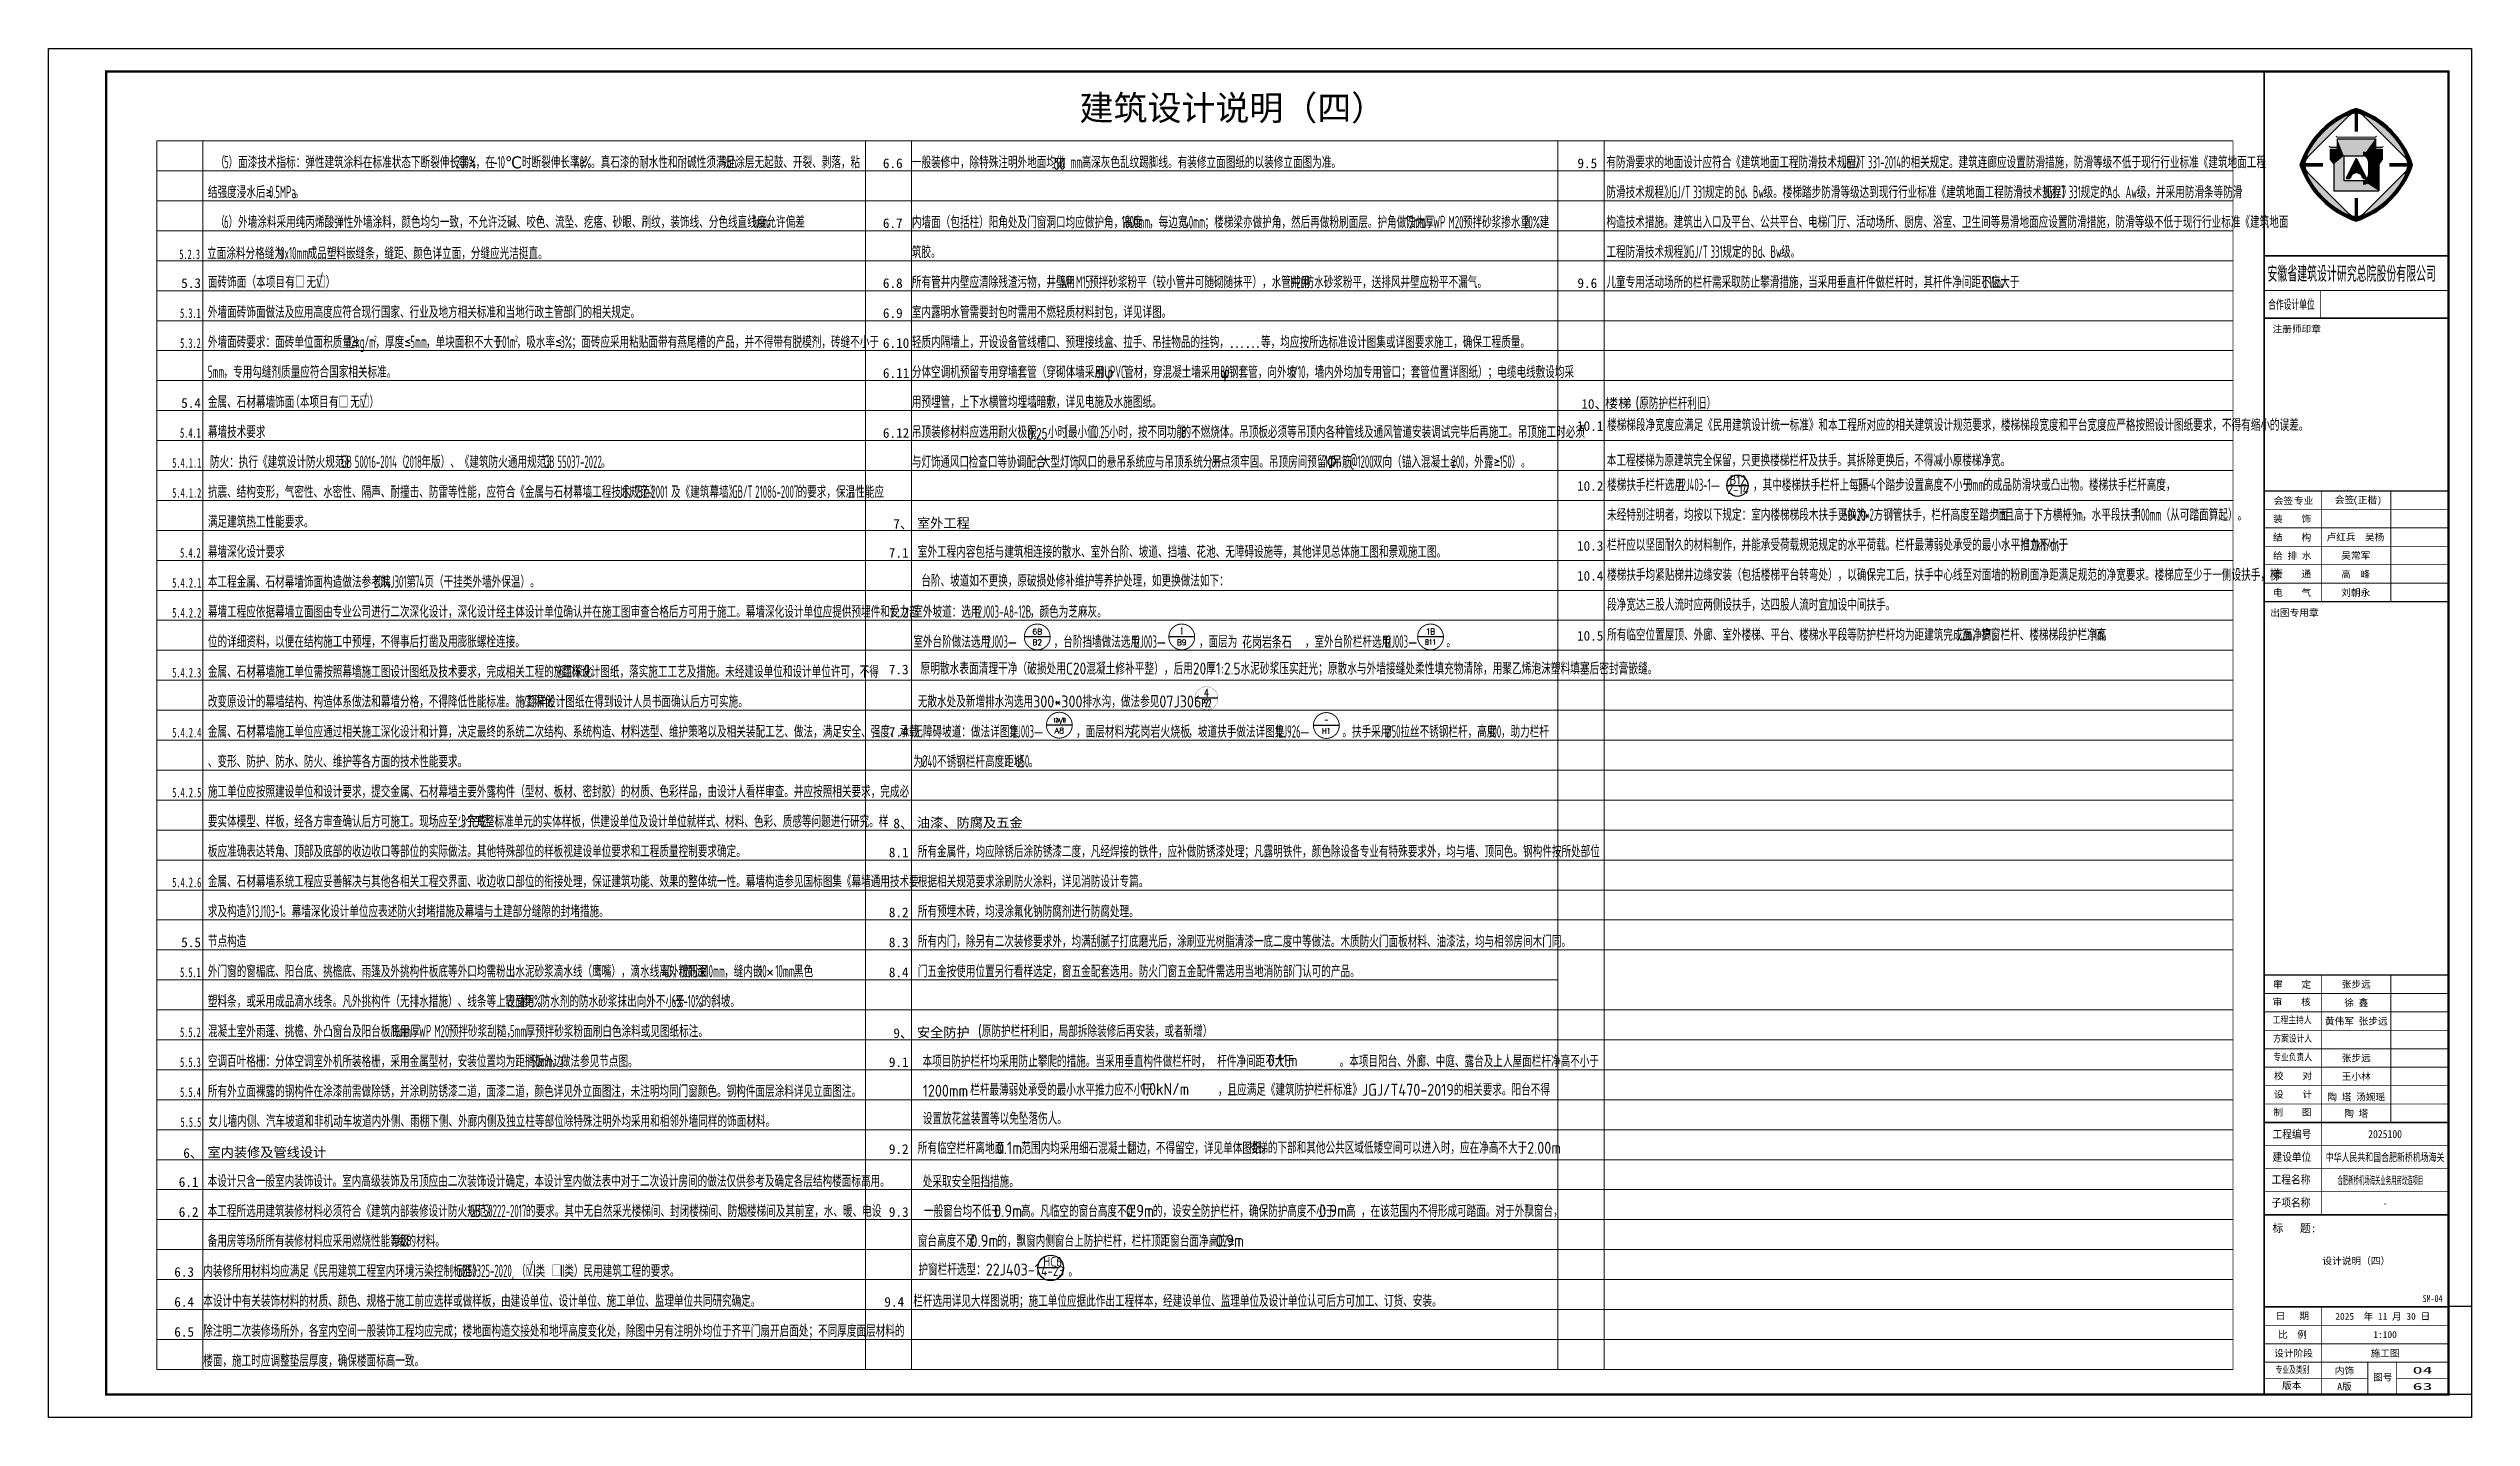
# Model space of a CAD drawing. Header units: millimetres. Extents: x -205444 to 751307, y 179719 to 310340.
# Drawn here: x 198134 to 303234, y 200444 to 259844 of the extents above; entities that cross this region are included whole.
import ezdxf
from ezdxf.enums import TextEntityAlignment as Align

# ---------------------------------------------------------------- set-up
doc = ezdxf.new("R2010")
doc.units = ezdxf.units.MM
doc.header["$LTSCALE"] = 1000
doc.layers.get('0').update_dxf_attribs({"linetype": 'CONTINUOUS'})
for name, color, linetype in [('$AUDIT_BAD_LAYER2', 7, 'CONTINUOUS'), ('4', 4, 'CONTINUOUS'), ('A-ANNO-IDEN-INDX', 3, 'CONTINUOUS'), ('A-ANNO-TXT', 4, 'CONTINUOUS'), ('BZ_标准图框', 7, 'CONTINUOUS'), ('DIM_IDEN', 3, 'CONTINUOUS'), ('PUB_TEXT', 7, 'CONTINUOUS'), ('TEXT', 6, 'CONTINUOUS'), ('VHSoft_boundary', 7, 'CONTINUOUS'), ('WINDOW_TEXT', 7, 'CONTINUOUS'), ('项目数据', 200, 'CONTINUOUS')]:
    doc.layers.add(name, color=color, linetype=linetype)
for name, color, linetype, lineweight in [('A-ANNO-TABS', 163, 'CONTINUOUS', 13), ('L-说明', 55, 'CONTINUOUS', 13), ('LS-说明分割', 157, 'CONTINUOUS', 9)]:
    doc.layers.add(name, color=color, linetype=linetype, lineweight=lineweight)
doc.layers.add('VHSoft_barcode', color=7, linetype='CONTINUOUS', plot=False)
doc.styles.add('_TCH_DIM', font='SIMPLEX', dxfattribs={"bigfont": 'GBCBIG'})
doc.styles.add('_TCH_LABEL', font='COMPLEX', dxfattribs={"bigfont": 'GBCBIG'})
doc.styles.add('HT', font='simhei.ttf')
doc.styles.add('hz', font='simplex.shx', dxfattribs={"width": 0.8, "height": 300, "bigfont": 'hztxt.shx'})
doc.styles.get("Standard").update_dxf_attribs({"font": 'GBENOR', "bigfont": 'GBCBIG.shx'})
doc.styles.add('STYLE1', font='simhei.ttf')

msp = doc.modelspace()

# ---------------------------------------------------------------- texts
at = {"style": 'HT'}
for s, p in [('5.3', (203891.8, 249452.4)), ('5.4', (203891.8, 244252.4)), ('5.5', (203891.8, 220852.4))]:
    msp.add_text(s, height=420, dxfattribs=at).set_placement(p)
at = {"layer": '4', "style": 'HT'}
for s, p in [('10、', (264621.4, 244212.1)), ('楼梯', (265643.7, 244246.6)), ('7、', (234781.4, 239012.1)), ('室外工程', (235803.7, 239046.6)), ('8、', (234781.4, 226012.1)), ('油漆、防腐及五金', (235803.7, 226046.6)), ('9、', (234781.4, 216912.1)), ('安全防护 ', (235803.7, 216946.6)), ('6、', (203981.5, 211712.1)), ('室内装修及管线设计', (205030.2, 211746.6))]:
    msp.add_text(s, height=420, dxfattribs=at).set_placement(p)
at = {"layer": 'A-ANNO-TABS', "color": 0, "style": 'STYLE1'}
msp.add_text('建筑设计说明（四）', height=1080, dxfattribs=at).set_placement((242856.1, 256726.4))
at = {"layer": 'A-ANNO-TXT', "color": 7, "style": '_TCH_LABEL'}
for s, height, p, p2 in [('6B', 238.42, (240811.3, 234424.7), (241231.3, 234424.7)), ('1', 299.8, (247226.8, 234415), (247355.3, 234415)), ('1B', 251.1, (257889.1, 234422.5), (258271.8, 234422.5)), ('B2', 240.94, (240814.8, 233959.6), (241227.8, 233959.6)), ('B9', 240.94, (247084.5, 233959.6), (247497.6, 233959.6)), ('B11', 216.46, (257843.4, 233979.6), (258317.5, 233979.6)), ('A8', 243.48, (241777.4, 230129), (242183.2, 230129)), ('H1', 248.56, (253366.8, 230110.9), (253757.4, 230110.9))]:
    msp.add_text(s, height=height, dxfattribs=at).set_placement(p, p2, align=Align.FIT)
for s, height, width, p, p2 in [('12A/B', 181.86, 0.65625, (241710.4, 230607.4), (242250.3, 230607.4)), ('-', 292.3, 0.777778, (253464.6, 230573.7), (253659.5, 230573.7))]:
    msp.add_text(s, height=height, dxfattribs=dict(at, width=width)).set_placement(p, p2, align=Align.FIT)
at = {"layer": 'L-说明'}
for s, height, p in [('（', 520.9, (205372.6, 254642.4)), ('）面漆技术指标：弹性建筑涂料在标准状态下断裂伸长率≥', 520.851, (205940.7, 254642.4)), ('，在', 520.85, (216662.6, 254642.4)), ('℃时断裂伸长率≥', 520.85, (217933.9, 254642.4)), ('。真石漆的耐水性和耐碱性须满足', 520.851, (221669.1, 254642.4)), ('涂层无起鼓、开裂、剥落，粘', 520.851, (227924.3, 254642.4)), ('一般装修中，除特殊注明外地面均做', 520.851, (235584.3, 254642.4)), ('高深灰色乱纹踢脚线。有装修立面图纸的以装修立面图为准。', 520.851, (242946.7, 254642.4)), ('有防滑要求的地面设计应符合《建筑地面工程防滑技术规程》', 520.851, (265709.6, 254642.4)), ('的相关规定。建筑连廊应设置防滑措施，防滑等级不低于现行行业标准《建筑地面工程', 520.851, (278484.6, 254642.4)), ('结强度浸水后≥', 520.85, (205048.6, 253346.4)), ('。', 520.9, (208809.6, 253346.4)), ('防滑技术规程》', 520.85, (265709.6, 253346.4)), ('规定的', 520.85, (269983.6, 253346.4)), ('、', 520.9, (271688, 253346.4)), ('级。楼梯踏步防滑等级达到现行行业标准《建筑地面工程防滑技术规程》', 520.851, (272526.2, 253346.4)), ('规定的', 520.85, (286279, 253346.4)), ('、', 520.9, (287848.4, 253346.4)), ('级，并采用防滑条等防滑', 520.851, (288713.6, 253346.4)), ('（', 520.9, (205372.6, 252050.4)), ('）外墙涂料采用纯丙烯酸弹性外墙涂料，颜色均匀一致，不允许泛碱、咬色、流坠、疙瘩、砂眼、刷纹，装饰线、分色线直线度允许偏差', 520.851, (205940.7, 252050.4)), ('。', 520.9, (229310.7, 252050.4)), ('内墙面（包括柱）阳角处及门窗洞口均应做护角，高度', 520.851, (235584.3, 252042.4)), ('，每边宽', 520.85, (245871.9, 252042.4)), ('；楼梯梁亦做护角，然后再做粉刷面层。护角做法为', 520.851, (248279.5, 252042.4)), ('厚', 520.9, (257809.9, 252042.4)), ('预拌砂浆掺水重', 520.85, (259485.1, 252042.4)), ('建', 520.9, (262814.1, 252042.4)), ('构造技术措施。建筑出入口及平台、公共平台、电梯门厅、活动场所、厨房、浴室、卫生间等易滑地面应设置防滑措施，防滑等级不低于现行行业标准《建筑地面', 520.851, (265709.6, 252050.4)), ('立面涂料分格缝为', 520.85, (205015.6, 250696.2)), ('成品塑料嵌缝条，缝距、颜色详立面，分缝应光洁挺直。', 520.851, (209371.8, 250696.2)), ('筑胶。', 520.85, (235584.3, 250746.4)), ('工程防滑技术规程》', 520.85, (265709.6, 250754.4)), ('规定的', 520.85, (270741.9, 250754.4)), ('级。', 520.85, (273284.5, 250754.4)), ('、', 520.9, (272446.3, 250754.4)), ('所有管井内壁应清除残渣污物，井壁用', 520.851, (235584.3, 249442.4)), ('预拌砂浆粉平（较小管井可随砌随抹平），水管井用', 520.851, (243271.9, 249442.4)), ('防水砂浆粉平，送排风井壁应粉平不漏气。', 520.851, (252613.3, 249442.4)), ('儿童专用活动场所的栏杆需采取防止攀滑措施，当采用垂直杆件做栏杆时，其杆件净间距不应大于', 520.851, (265709.6, 249442.4)), ('。', 520.9, (282796, 249442.4)), ('外墙面砖饰面做法及应用高度应符合现行国家、行业及地方相关标准和当地行政主管部门的相关规定。', 520.851, (205048.6, 248142.4)), ('室内露明水管需要封包时需用不燃轻质材料封包，详见详图。', 520.851, (235584.3, 248142.4)), ('外墙面砖要求：面砖单位面积质量≤', 520.851, (205048.6, 246842.4)), ('，厚度≤', 520.85, (212314.5, 246842.4)), ('，单块面积不大于', 520.85, (214506.1, 246842.4)), ('，吸水率≤', 520.85, (218441.8, 246842.4)), ('；面砖应采用粘贴面带有燕尾槽的产品，并不得带有脱模剂，砖缝不小于', 520.851, (220823.6, 246842.4)), ('轻质内隔墙上，开设设备管线槽口、预理接线盒、拉手、吊挂物品的挂钩，……等，均应按所选标准设计图集或详图要求施工，确保工程质量。', 520.851, (235584.3, 246842.4)), ('，专用勾缝剂质量应符合国家相关标准。', 520.851, (205723.6, 245546.4)), ('分体空调机预留专用穿墙套管（穿砌体墙采用φ', 520.851, (235584.3, 245542.4)), ('管材，穿混凝土墙采用φ', 520.851, (244788.5, 245542.4)), ('钢套管，向外坡', 520.85, (249337.1, 245542.4)), ('，墙内外均加专用管口；套管位置详图纸）；电缆电线敷设均采', 520.851, (252639.1, 245542.4)), ('用预埋管，上下水横管均埋墙暗敷，详见电施及水施图纸。', 520.851, (235584.3, 244246.4)), ('幕墙技术要求', 520.85, (205048.6, 242942.4)), ('吊顶装修材料应选用耐火极限', 520.851, (235584.3, 242942.4)), ('小时', 520.85, (241485.3, 242942.4)), ('最小值', 520.85, (242351.6, 242942.4)), ('小时，按不同功能', 520.85, (244137, 242942.4)), ('的不燃烧体。吊顶板必须等吊顶内各种管线及通风管道安装调试完毕后再施工。吊顶施工时必须', 520.851, (247278.2, 242942.4)), ('楼梯梯段净宽度应满足《民用建筑设计统一标准》和本工程所对应的相关建筑设计规范要求，楼梯梯段宽度和平台宽度应严格按照设计图纸要求，不得有缩小的误差。', 520.851, (265740.9, 243243.5)), ('防火：执行《建筑设计防火规范》', 520.851, (205138.2, 241642.4)), ('（', 520.9, (213228.5, 241642.4)), ('年版）、《建筑防火通用规范》', 520.851, (214309.6, 241642.4)), ('。', 520.9, (222101.7, 241642.4)), ('与灯饰', 520.85, (235584.3, 241646.4)), ('通风口', 520.85, (236816.3, 241646.4)), ('检查口等协调配合', 520.85, (238048.2, 241646.4)), ('大型灯饰', 520.85, (241175.9, 241646.4)), ('风口的悬吊系统应与吊顶系统分开', 520.851, (242787, 241646.4)), ('吊点须牢固。吊顶房间预留Φ', 520.851, (248568.8, 241646.4)), ('吊筋', 520.85, (253821.7, 241646.4)), ('双向（锚入混凝土≥', 520.85, (255579, 241646.4)), ('，外露≥', 520.85, (259558.3, 241646.4)), ('）。', 520.85, (261587.9, 241646.4)), ('抗震、结构变形，气密性、水密性、隔声、耐撞击、防雷等性能，应符合《金属与石材幕墙工程技术规范》', 520.851, (205048.6, 240342.4)), ('及《建筑幕墙》', 520.85, (225136.6, 240342.4)), ('的要求，保温性能应', 520.85, (230625.6, 240342.4)), ('满足建筑热工性能要求。', 520.851, (205048.6, 239046.4)), ('幕墙深化设计要求', 520.85, (205048.6, 237742.4)), ('室外工程内容包括与建筑相连接的散水、室外台阶、坡道、挡墙、花池、无障碍设施等，其他详见总体施工图和景观施工图。', 520.851, (235842.2, 237742.4)), ('本工程金属、石材幕墙饰面构造做法参考皖', 520.851, (205048.6, 236442.4)), ('第', 520.9, (213656.4, 236442.4)), ('页（干挂类外墙外保温）。', 520.851, (214440.6, 236442.4)), ('楼梯扶手均紧贴梯井边缘安装（包括楼梯平台转弯处），以确保完工后，扶手中心线至对面墙的粉刷面净距满足规范的净宽要求。楼梯应至少于一侧设扶手，梯', 520.851, (265740.1, 236743.5)), ('幕墙工程应依据幕墙立面图由专业公司进行二次深化设计，深化设计经主体设计单位确认并在施工图审查合格后方可用于施工。幕墙深化设计单位应提供预埋件和受力部', 520.851, (205048.6, 235142.4)), ('段净宽达三股人流时应两侧设扶手，达四股人流时宜加设中间扶手。', 520.851, (265740.1, 235447.5)), ('位的详细资料，以便在结构施工中预埋，不得事后打凿及用膨胀螺栓连接。', 520.851, (205048.6, 233846.4)), ('室外台阶做法选用', 520.85, (235646, 233842.4)), ('，台阶挡墙做法选用', 520.85, (241731.3, 233842.4)), ('，面层为', 520.85, (248033.8, 233842.4)), ('，室外台阶栏杆选用', 520.85, (252628.4, 233842.4)), ('—', 520.9, (239732.2, 233842.4)), ('—', 520.9, (246196.7, 233842.4)), ('—', 520.9, (257093.8, 233842.4)), ('。', 520.9, (258768.9, 233842.4)), ('金属、石材幕墙施工单位需按照幕墙施工图设计图纸及技术要求，完成相关工程的施工深化', 520.851, (205048.6, 232542.4)), ('翻样设计图纸，落实施工工艺及措施。未经建设单位和设计单位许可，不得', 520.851, (220403.5, 232542.4)), ('改变原设计的幕墙结构、构造体系做法和幕墙分格，不得降低性能标准。施工深化', 520.851, (205048.6, 231246.4)), ('翻样设计图纸在得到设计人员书面确认后方可实施。', 520.851, (218886.9, 231246.4)), ('无散水处及新增排水沟选用300*300排水沟，做法参见07J306-', 520.851, (235842.2, 231249.4)), ('金属、石材幕墙施工单位应通过相关施工深化设计和计算，决定最终的系统二次结构、系统构造、材料选型、维护策略以及相关装配工艺、做法，满足安全、强度、承载', 520.851, (205048.6, 229942.4)), ('无障碍坡道：做法详图集', 520.851, (235646, 229942.4)), ('—', 520.9, (240869.6, 229942.4)), ('，面层材料为', 520.85, (242706.8, 229942.4)), ('，坡道扶手做法详图集', 520.85, (247573.7, 229942.4)), ('—', 520.9, (252419.1, 229942.4)), ('。扶手采用', 520.85, (254256.3, 229942.4)), ('拉丝不锈钢栏杆，高度', 520.85, (256773, 229942.4)), ('，助力栏杆', 520.85, (261132.4, 229942.4)), ('、变形、防护、防水、防火、维护等各方面的技术性能要求。', 520.851, (205048.6, 228646.4)), ('为', 520.9, (235646, 228646.4)), ('不锈钢栏杆高度距地', 520.85, (236673.2, 228646.4)), ('。', 520.9, (240652.5, 228646.4)), ('施工单位应按照建设单位和设计要求，提交金属、石材幕墙主要外露构件（型材、板材、密封胶）的材质、色彩样品，由设计人看样审查。并应按照相关要求，完成必', 520.851, (205048.6, 227342.4)), ('要实体模型、样板，经各方审查确认后方可施工。现场应至少完成', 520.851, (205048.6, 226046.4)), ('个完整标准单元的实体样板，供建设单位及设计单位就样式、材料、色彩、质感等问题进行研究。样', 520.851, (216232.9, 226046.4)), ('板应准确表达转角、顶部及底部的收边收口等部位的实际做法。其他特殊部位的样板视建设单位要求和工程质量控制要求确定。', 520.851, (205048.6, 224750.4)), ('所有金属件，均应除锈后涂防锈漆二度，凡经焊接的铁件，应补做防锈漆处理；凡露明铁件，颜色除设备专业有特殊要求外，均与墙、顶同色。钢构件按所处部位', 520.851, (235841.5, 224742.4)), ('金属、石材幕墙系统工程应妥善解决与其他各相关工程交界面、收边收口部位的衔接处理，保证建筑功能、效果的整体统一性。幕墙构造参见国标图集《幕墙通用技术要', 520.851, (205048.6, 223442.4)), ('根据相关规范要求涂刷防火涂料，详见消防设计专篇。', 520.851, (235841.5, 223442.4)), ('求及构造》', 520.85, (205048.6, 222146.4)), ('。幕墙深化设计单位应表述防火封堵措施及幕墙与土建部分缝隙的封堵措施。', 520.851, (208267.3, 222146.4)), ('所有预埋木砖，均浸涂氟化钠防腐剂进行防腐处理。', 520.851, (235841.5, 222142.4)), ('所有内门，除另有二次装修要求外，均满刮腻子打底磨光后，涂刷亚光树脂清漆一底二度中等做法。木质防火门面板材料、油漆法，均与相邻房间木门同。', 520.851, (235841.5, 220842.4)), ('外门窗的窗楣底、阳台底、挑檐底、雨篷及外挑构件板底等外口均需粉出水泥砂浆滴水线（鹰嘴），滴水线离外粉刷面', 520.851, (205048.6, 219542.4)), ('，宽', 520.85, (225169.3, 219542.4)), ('深', 520.9, (226251.6, 219542.4)), ('，缝内嵌', 520.85, (227440.8, 219542.4)), ('×', 520.9, (229281.4, 219542.4)), ('黑色', 520.85, (230470.5, 219542.4)), ('门五金按使用位置另行看样选定，窗五金配套选用。防火门窗五金配件需选用当地消防部门认可的产品。', 520.851, (235841.5, 219542.4)), ('塑料条，或采用成品滴水线条。凡外挑构件（无排水措施）、线条等上表面用', 520.851, (205048.6, 218242.4)), ('掺', 520.9, (218614.7, 218242.4)), ('防水剂的防水砂浆抹出向外不小于', 520.851, (219479.8, 218242.4)), ('的斜坡。', 520.85, (226463, 218242.4)), ('混凝土室外雨蓬、挑檐、外凸窗台及阳台板底用', 520.851, (205048.6, 216942.4)), ('厚', 520.9, (213820.7, 216942.4)), ('预拌砂浆刮糙，', 520.85, (215495.9, 216942.4)), ('厚预拌砂浆粉面刷白色涂料或见图纸标注。', 520.851, (218824.9, 216942.4)), ('空调百叶格栅：分体空调室外机所装格栅，采用金属型材，安装位置均为距搁板外边', 520.851, (205048.6, 215642.4)), ('，做法参见节点图。', 520.85, (219941.1, 215642.4)), ('所有外立面裸露的钢构件在涂漆前需做除锈，并涂刷防锈漆二道，面漆二道，颜色详见外立面图注，未注明均同门窗颜色。钢构件面层涂料详见立面图注。', 520.851, (205048.6, 214342.4)), ('女儿墙内侧、汽车坡道和非机动车坡道内外侧、雨棚下侧、外廊内侧及独立柱等部位除特殊注明外均采用和相邻外墙同样的饰面材料。', 520.851, (205068, 213042.4)), ('所有临空栏杆离地面', 520.85, (235842.2, 211871.7)), ('0.1m', 540, (239254.5, 211871.7)), ('范围内均采用细石混凝土翻边，不得留空，详见单体图纸。', 520.851, (240334.5, 211871.7)), ('本设计只含一般室内装饰设计。室内高级装饰及吊顶应由二次装饰设计确定，本设计室内做法表中对于二次设计房间的做法仅供参考及确定各层结构楼面标高用。', 520.851, (205041.5, 210442.4)), ('本工程所选用建筑装修材料必须符合《建筑内部装修设计防火规范》', 520.851, (205041.5, 209142.4)), ('的要求。其中无自然采光楼梯间、封闭楼梯间、防烟楼梯间及其前室，水、暖、电设', 520.851, (218846, 209142.4)), ('一般窗台均不低于', 520.85, (236112.2, 209142.4)), ('0.9m', 540, (239145.4, 209142.4)), ('高。凡临空的窗台高度不足', 520.851, (240317, 209142.4)), ('0.9m', 540, (244866.7, 209142.4)), ('的，设安全防护栏杆，确保防护高度不小于', 520.851, (246038.3, 209142.4)), ('0.9m', 540, (253242.1, 209142.4)), ('高', 520.9, (254413.7, 209142.4)), ('，在该范围内不得形成可踏面。对于外飘窗台，', 520.851, (255062.9, 209142.4)), ('备用房等场所所有装修材料应采用燃烧性能等级', 520.851, (205041.5, 207846.4)), ('级的材料。', 520.85, (213246.7, 207846.4)), ('窗台高度不足', 520.85, (235842.2, 207846.4)), ('0.9m', 540, (238117.1, 207846.4)), ('的，飘窗内侧窗台上防护栏杆，栏杆顶距窗台面净高应≥', 520.851, (239288.7, 207846.4)), ('0.9m', 540, (248767.4, 207846.4)), ('内装修所用材料均应满足《民用建筑工程室内环境污染控制标准》', 520.851, (204847.4, 206542.4)), ('（□', 520.85, (218421.3, 206542.4)), ('类', 520.9, (219260.6, 206542.4)), ('□', 520.9, (219963.7, 206542.4)), ('类）民用建筑工程的要求。', 520.851, (220504.9, 206542.4)), ('。', 520.9, (242372.5, 206546.4)), ('本设计中有关装饰材料的材质、颜色、规格于施工前应选样或做样板，由建设单位、设计单位、施工单位、监理单位共同研究确定。', 520.851, (204847.4, 205242.4)), ('栏杆选用详见大样图说明；施工单位应据此作出工程样本，经建设单位、监理单位及设计单位认可后方可加工、订货、安装。', 520.851, (235645.3, 205242.4)), ('除注明二次装修场所外，各室内空间一般装饰工程均应完成；楼地面构造交接处和地坪高度变化处，除图中另有注明外均位于齐平门扇开启面处；不同厚度面层材料的', 520.851, (204847.4, 203942.4)), ('楼面，施工时应调整垫层厚度，确保楼面标高一致。', 520.851, (204847.4, 202646.4))]:
    msp.add_text(s, height=height, dxfattribs=at).set_placement(p)
at = {"layer": 'L-说明', "width": 0.6}
for s, height, p in [('5', 540, (205751.7, 254642.4)), ('200%', 540, (215798.6, 254642.4)), ('-10', 540, (217420.9, 254642.4)), ('40%', 540, (220967.1, 254642.4)), ('96h', 540, (227356.3, 254642.4)), ('mm', 540, (242460.7, 254642.4)), ('JGJ/T', 540, (275946.6, 254642.4)), ('331-2014', 540, (277053.6, 254642.4)), ('0.5MPa', 540, (207702.6, 253346.4)), ('JGJ/T', 540, (268363.6, 253346.4)), ('331', 540, (269470.6, 253346.4)), ('Bd', 540, (271283, 253346.4)), ('Bw', 540, (272067.2, 253346.4)), ('JGJ/T', 540, (284659, 253346.4)), ('331', 540, (285766, 253346.4)), ('Ad', 540, (287416.4, 253346.4)), ('Aw', 540, (288227.6, 253346.4)), ('6', 540, (205751.7, 252050.4)), ('1mm', 540, (228689.7, 252050.4)), ('1800mm', 540, (244683.9, 252042.4)), ('40mm', 540, (247388.5, 252042.4)), ('15mm', 540, (256999.9, 252042.4)), ('WP', 540, (258189.1, 252042.4)), ('M20', 540, (258864.1, 252042.4)), ('20%', 540, (262139.1, 252042.4)), ('10x10mm', 540, (208048.8, 250696.2)), ('JGJ/T', 540, (269121.9, 250754.4)), ('331', 540, (270228.9, 250754.4)), ('Bd', 540, (272041.3, 250754.4)), ('Bw', 540, (272825.5, 250754.4)), ('WP', 540, (242029.9, 249442.4)), ('M15', 540, (242704.9, 249442.4)), ('M20', 540, (251992.3, 249442.4)), ('0.11m', 540, (282013, 249442.4)), ('12kg/m', 540, (211115, 246842.4)), ('2', 270, (212249, 247112.4)), ('5mm', 540, (213831.1, 246842.4)), ('0.01m', 540, (217539.3, 246842.4)), ('2', 270, (218376.3, 247112.4)), ('3%', 540, (220337.6, 246842.4)), ('5mm', 540, (205048.6, 245546.4)), ('80UPVC', 540, (243546.5, 245542.4)), ('80', 540, (248959.1, 245542.4)), ('1/10', 540, (251991.1, 245542.4)), ('(', 540, (242243.6, 242942.4)), ('0.25', 540, (243489, 242942.4)), (')', 540, (247170.2, 242942.4)), ('GB', 540, (210825.5, 241642.4)), ('50016-2014', 540, (211419.5, 241642.4)), ('2018', 540, (213607.6, 241642.4)), ('GB', 540, (219617.7, 241642.4)), ('55037-2022', 540, (220211.7, 241642.4)), ('10', 540, (253497.7, 241646.4)), ('@1200', 540, (254580, 241646.4)), ('200', 540, (258991.3, 241646.4)), ('150', 540, (261074.9, 241646.4)), ('JGJ', 540, (222868.6, 240342.4)), ('133-2001', 540, (223570.6, 240342.4)), ('GB/T', 540, (227790.6, 240342.4)), ('21086-2007', 540, (228789.6, 240342.4)), (',', 540, (236721.8, 241646.4)), (',', 540, (237953.7, 241646.4)), (',', 540, (241081.4, 241646.4)), (',', 540, (242692.5, 241646.4)), (',', 540, (248474.3, 241646.4)), ('2014J301', 540, (212252.4, 236442.4)), ('74', 540, (214035.6, 236442.4)), ('12J003', 540, (238679.2, 233842.4)), ('12J003', 540, (245143.7, 233842.4)), ('12J003', 540, (256040.8, 233842.4)), ('/', 540, (220214.5, 232542.4)), ('/', 540, (218697.9, 231246.4)), ('12J003', 540, (239816.6, 229942.4)), ('12J926', 540, (251365.2, 229942.4)), ('%%c50', 540, (256152, 229942.4)), ('900', 540, (260564.5, 229942.4)), ('%%c40', 540, (236025.2, 228646.4)), ('650', 540, (240085.5, 228646.4)), ('3', 540, (216043.9, 226046.4)), ('13J103-1', 540, (206944.3, 222146.4)), ('40', 540, (224764.3, 219542.4)), ('15', 540, (225927.6, 219542.4)), ('10mm', 540, (226630.8, 219542.4)), ('10', 540, (228957.4, 219542.4)), ('10mm', 540, (229660.5, 219542.4)), ('1:2.5', 540, (217939.7, 218242.4)), ('5%', 540, (218993.8, 218242.4)), ('6%-10%', 540, (225167, 218242.4)), ('10mm', 540, (213010.7, 216942.4)), ('WP', 540, (214199.9, 216942.4)), ('M20', 540, (214874.9, 216942.4)), ('5mm', 540, (218149.9, 216942.4)), ('50mm', 540, (219077.1, 215642.4)), ('GB', 540, (216416, 209142.4)), ('50222-2017', 540, (217010, 209142.4)), ('A', 540, (213003.7, 207846.4)), ('GB50325-2020,', 540, (215842.8, 206542.4)), ('I', 540, (219179.6, 206542.4)), ('II', 540, (220342.9, 206542.4))]:
    msp.add_text(s, height=height, dxfattribs=at).set_placement(p)
at = {"layer": 'L-说明', "style": 'HT'}
for s, p in [('6.6', (234327.5, 254652.4)), ('9.5', (264452.7, 254652.4)), ('6.7', (234327.5, 252052.4)), ('6.8', (234327.5, 249452.4)), ('9.6', (264452.7, 249452.4)), ('6.9', (234327.5, 248152.4)), ('6.10', (234327.5, 246852.4)), ('6.11', (234327.5, 245552.4)), ('6.12', (234327.5, 242952.4)), ('10.1', (264434, 243253.5)), ('10.2', (264434, 240653.5)), ('7.1', (234585.4, 237752.4)), ('10.3', (264433.3, 238053.5)), ('10.4', (264433.3, 236753.5)), ('7.2', (234585.4, 235159.4)), ('10.5', (264433.3, 234153.5)), ('7.3', (234585.4, 232691.4)), ('7.4', (234585.4, 229986.7)), ('8.1', (234584.6, 224752.4)), ('8.2', (234584.6, 222152.4)), ('8.3', (234584.6, 220852.4)), ('8.4', (234584.6, 219552.4)), ('9.1', (234585.4, 215652.4)), ('9.2', (234585.4, 211881.8)), ('6.1', (203784.7, 210452.4)), ('6.2', (203784.7, 209152.4)), ('9.3', (234585.4, 209152.4)), ('6.3', (203590.6, 206552.4)), ('6.4', (203590.6, 205252.4)), ('9.4', (234388.5, 205252.4)), ('6.5', (203590.6, 203952.4))]:
    msp.add_text(s, height=420, dxfattribs=at).set_placement(p)
at = {"layer": 'L-说明', "style": 'HT', "width": 0.6}
for s, p in [('5.2.3', (203808.8, 250706.2)), ('5.3.1', (203841.8, 248152.4)), ('5.3.2', (203841.8, 246852.4)), ('5.4.1', (203841.8, 242952.4)), ('5.4.1.1', (203501.8, 241652.4)), ('5.4.1.2', (203501.8, 240352.4)), ('5.4.2', (203841.8, 237752.4)), ('5.4.2.1', (203501.8, 236452.4)), ('5.4.2.2', (203501.8, 235152.4)), ('5.4.2.3', (203501.8, 232552.4)), ('5.4.2.4', (203501.8, 229952.4)), ('5.4.2.5', (203501.8, 227352.4)), ('5.4.2.6', (203501.8, 223452.4)), ('5.5.1', (203841.8, 219552.4)), ('5.5.2', (203841.8, 216952.4)), ('5.5.3', (203841.8, 215652.4)), ('5.5.4', (203841.8, 214352.4)), ('5.5.5', (203861.1, 213052.4))]:
    msp.add_text(s, height=420, dxfattribs=at).set_placement(p)
at = {"layer": 'L-说明', "color": 1}
for s, height, p in [('(原防护栏杆利旧）', 520.85, (266971.2, 244189.7)), ('室外坡道：选用', 520.85, (235646, 235142.4)), ('，颜色为芝麻灰。', 520.85, (240703, 235142.4)), ('(原防护栏杆利旧，局部拆除装修后再安装，或者新增）', 520.851, (238452.4, 216948.7))]:
    msp.add_text(s, height=height, dxfattribs=at).set_placement(p)
at = {"layer": 'L-说明', "color": 3}
for s, height, p in [('楼梯扶手栏杆选用', 520.85, (265740.9, 240643.5)), ('—', 520.9, (270232.1, 240643.5)), ('，其中楼梯扶手栏杆上每隔', 520.851, (272069.2, 240643.5)), ('～', 520.9, (276808, 240643.5)), ('个踏步设置高度不小于', 520.85, (277403.1, 240643.5)), ('的成品防滑块或凸出物。楼梯扶手栏杆高度，', 520.851, (282058.6, 240643.5)), ('未经特别注明者，均按以下规定：室内楼梯梯段木扶手更换为', 520.851, (265740.9, 239347.5)), ('方钢管扶手，栏杆高度至踏步面', 520.851, (277300.9, 239347.5)), ('且高于下方横杆', 520.85, (282987, 239347.5)), ('，水平段扶手', 520.85, (286344, 239347.5)), ('（从可踏面算起）。', 520.85, (289752.9, 239347.5)), ('栏杆应以坚固耐久的材料制作，并能承受荷载规范规定的水平荷载。栏杆最薄弱处承受的最小水平推力不小于', 520.851, (265740.1, 238043.5)), ('；', 520.9, (285181.3, 238043.5)), ('所有临空位置屋顶、外廊、室外楼梯、平台、楼梯水平段等防护栏杆均为距建筑完成面净高', 520.851, (265740.1, 234143.5)), ('，护窗栏杆、楼梯梯段护栏净高', 520.851, (281554.1, 234143.5)), ('。', 520.9, (287240.2, 234143.5)), ('本项目防护栏杆均采用防止攀爬的措施。当采用垂直构件做栏杆时， 杆件净间距不大于       。本项目阳台、外廊、中庭、露台及上人屋面栏杆净高不小于', 520.851, (236045, 215642.4)), (' 栏杆最薄弱处承受的最小水平推力应不小于          ，且应满足《建筑防护栏杆标准》JGJ/T470-2019的相关要求。阳台不得', 520.851, (237831.8, 214402.9)), ('设置放花盆装置等以免坠落伤人。', 520.851, (236057.7, 213154.8)), ('楼梯的下部和其他公共区域低矮空间可以进入时，应在净高不大于2.00m', 520.851, (250192.1, 211888.9)), ('处采取安全阻挡措施。 ', 520.851, (236057.7, 210423.5))]:
    msp.add_text(s, height=height, dxfattribs=at).set_placement(p)
at = {"layer": 'L-说明', "color": 3, "width": 0.6}
for s, p in [('22J403-1', (268774.1, 240643.5)), ('3', (276619, 240643.5)), ('4', (277187.1, 240643.5)), ('50mm', (281194.6, 240643.5)), ('60*20*2', (275977.9, 239347.5)), ('1m', (282609, 239347.5)), ('0.9m', (285641, 239347.5)), ('1100mm', (288618.9, 239347.5)), ('1.0kN/m', (283939.3, 238043.5)), ('1.2m', (280906.1, 234143.5)), ('1m', (286862.2, 234143.5))]:
    msp.add_text(s, height=540, dxfattribs=at).set_placement(p)
at = {"layer": 'L-说明', "color": 0}
for s, height, p in [('2-14', 416.68, (270958.2, 240508.7)), ('B12', 416.68, (271045.6, 240912.2)), ('0.11m', 520.85, (251017.1, 215682.9)), ('1200mm', 520.85, (236057.7, 214363.3)), ('1.0kN/m', 520.85, (245518, 214438.1)), ('HC6', 416.68, (241281.2, 206997.8)), ('4-23', 416.68, (241189.5, 206588.1))]:
    msp.add_text(s, height=height, dxfattribs=at).set_placement(p)
at = {"layer": 'L-说明', "color": 1, "width": 0.6}
msp.add_text('12J003-A8-12B', height=540, dxfattribs=at).set_placement((238300, 235142.4))
at = {"layer": 'PUB_TEXT'}
for s, p in [('面砖饰面', (205048.6, 249442.4)), ('（本项目', (206727.2, 249442.4)), ('有□', (208405.8, 249442.4)), ('无□）', (209326.1, 249442.4)), ('金属、石材幕墙饰面', (205048.6, 244242.4)), ('（本项目', (208622.9, 244242.4)), ('有□', (210301.5, 244242.4)), ('无□）', (211221.8, 244242.4)), ('节点构造', (205048.6, 220842.4))]:
    msp.add_text(s, height=520.85, dxfattribs=at).set_placement(p)
at = {"layer": 'PUB_TEXT', "style": '_TCH_DIM'}
for s, height, width, p, p2 in [('P22', 313.95, 0.490909, (248160, 231282.6), (248563.6, 231282.6)), ('4', 348, 0.933333, (248245.8, 231709.3), (248477.8, 231709.3))]:
    msp.add_text(s, height=height, dxfattribs=dict(at, width=width)).set_placement(p, p2, align=Align.FIT)
at = {"layer": 'WINDOW_TEXT', "color": 6}
for s, p in [('本工程楼梯为原建筑完全保留，只更换楼梯栏杆及扶手。其拆除更换后，不得减小原楼梯净宽。', (265725.9, 241710)), ('台阶、坡道如不更换，原破损处修补维护等养护处理，如更换做法如下：', (235993.3, 236489.5)), ('护窗栏杆选型：22J403-1', (235870.7, 206604.5))]:
    msp.add_text(s, height=520.851, dxfattribs=at).set_placement(p)
at = {"layer": 'WINDOW_TEXT', "color": 1}
for s, p in [('花岗岩条石', (249903.2, 233815.7)), ('花岗岩火烧板', (245066.1, 229933.3))]:
    msp.add_text(s, height=540, dxfattribs=at).set_placement(p)
at = {"layer": 'WINDOW_TEXT', "color": 6, "width": 0.95}
msp.add_text('原明散水表面清理干净（破损处用C20混凝土修补平整），后用20厚1:2.5水泥砂浆压实赶光；原散水与外墙接缝处柔性填充物清除，用聚乙烯泡沫塑料填塞后密封膏嵌缝。', height=520.851, dxfattribs=at).set_placement((235960, 232679.9))
at = {"layer": '项目数据', "style": 'hz'}
for s, height, width, p in [('50', 461.7, 0.6, (241753, 254610.7)), ('√', 540, 0.75, (209738.7, 249504.9)), ('√', 540, 0.75, (211649.5, 244296.3)), ('0.25', 461.7, 0.6, (240619.1, 242894.3)), ('√', 540, 0.75, (218860.9, 206614.6))]:
    msp.add_text(s, height=height, dxfattribs=dict(at, width=width)).set_placement(p)

# ---------------------------------------------------------------- blocks, each defined once
blk = doc.blocks.new('HB')
at = {"color": 7, "const_width": 113}
for points in [[(7139, 8048, 0.2022739), (6580, 7812)], [(7139, 8047, 0.2022739), (6580, 7811)], [(7139, 8048, -0.2022739), (7699, 7812)], [(7139, 8047, -0.2022739), (7699, 7811)]]:
    blk.add_lwpolyline(points, format="xyb", dxfattribs=at)
at = {"color": 7}
for centre in [(7139, 7267), (7139, 7267), (7139, 7267), (7139, 7266), (7139, 7266), (7139, 7266)]:
    blk.add_arc(centre, 725, 45, 135, dxfattribs=at)
at = {"layer": 'TEXT', "color": 7}
for p, q in [((7139, 6842), (7139, 8292)), ((7139, 6841), (7139, 8291)), ((6627, 7779), (4028, 5181)), ((6627, 7779), (4028, 5181)), ((4028, 5181), (6627, 7779)), ((4028, 5180), (6627, 7778)), ((6627, 7778), (4028, 5180)), ((6627, 7778), (4028, 5180)), ((5907, 6335), (8371, 6335)), ((5907, 6335), (5907, 5683)), ((5907, 6334), (8371, 6334)), ((5907, 6334), (5907, 5682)), ((10250, 5181), (7651, 7779)), ((7651, 7779), (10250, 5181)), ((7651, 7778), (10250, 5180)), ((10250, 5180), (7651, 7778)), ((8371, 6335), (8371, 5683)), ((8371, 6334), (8371, 5682)), ((5472, 5683), (5907, 5683)), ((5472, 5683), (5472, 5031)), ((5472, 5682), (5907, 5682)), ((5472, 5682), (5472, 5030)), ((5472, 5031), (5690, 4705)), ((5472, 5030), (5690, 4704)), ((5690, 4705), (5690, 3002)), ((5690, 4704), (5690, 3001)), ((6342, 5248), (7574, 5248)), ((6342, 5248), (6342, 3654)), ((6342, 5247), (7574, 5247)), ((6342, 5247), (6342, 3653)), ((7139, 5103), (6487, 3799)), ((7139, 5102), (6487, 3798)), ((7139, 5103), (7139, 4207)), ((7139, 5102), (7139, 4206)), ((7175, 5031), (7791, 3799)), ((7175, 5031), (7175, 4159)), ((7175, 5030), (7791, 3798)), ((7175, 5030), (7175, 4158)), ((7936, 4886), (7936, 4017)), ((7936, 4885), (7936, 4015)), ((8371, 5683), (8806, 5683)), ((8371, 5682), (8806, 5682)), ((8806, 5031), (8588, 4705)), ((8806, 5030), (8588, 4704)), ((8588, 4705), (8588, 3002)), ((8588, 4704), (8588, 3001)), ((8806, 5683), (8806, 5031)), ((8806, 5682), (8806, 5030)), ((3516, 4669), (4965, 4669)), ((3516, 4668), (4965, 4668)), ((4028, 4156), (6627, 1558)), ((6627, 1558), (4028, 4156)), ((6627, 1557), (4028, 4155)), ((4028, 4155), (6627, 1557)), ((6342, 3654), (7574, 3654)), ((6342, 3653), (7574, 3653)), ((6487, 3799), (6731, 3799)), ((6487, 3798), (6731, 3798)), ((7583, 3799), (7791, 3799)), ((7583, 3798), (7791, 3798)), ((7651, 1558), (10250, 4156)), ((7651, 1557), (10250, 4155)), ((9313, 4669), (10762, 4669)), ((9313, 4668), (10762, 4668)), ((5690, 3002), (8588, 3002)), ((5690, 3001), (8588, 3001)), ((7139, 2495), (7139, 1046)), ((7139, 2494), (7139, 1045))]:
    blk.add_line(p, q, dxfattribs=at)
for points, const_width in [([(7167, 8189, 0.235887), (3616, 4634)], 213), ([(7167, 8188, 0.235887), (3616, 4633)], 213), ([(7111, 8189, -0.235887), (10662, 4634)], 213), ([(7111, 8188, -0.235887), (10662, 4633)], 213), ([(7167, 1148, -0.235887), (3616, 4704)], 213), ([(7167, 1147, -0.235887), (3616, 4703)], 213), ([(3777, 4717, -0.2022739), (4018, 5274)], 113), ([(3777, 4716, -0.2022739), (4018, 5273)], 113), ([(3777, 4620, 0.2022739), (4018, 4063)], 113), ([(3777, 4619, 0.2022739), (4018, 4062)], 113), ([(7111, 1148, 0.235887), (10662, 4704)], 213), ([(7111, 1147, 0.235887), (10662, 4703)], 213), ([(8072, 4886, 0.4142136), (7574, 5384)], 272), ([(8072, 4885, 0.4142136), (7574, 5383)], 272), ([(10501, 4717, 0.2022739), (10260, 5274)], 113), ([(10501, 4716, 0.2022739), (10260, 5273)], 113), ([(10501, 4620, -0.2022739), (10260, 4063)], 113), ([(10501, 4619, -0.2022739), (10260, 4062)], 113), ([(6686, 3799, -0.4142136), (7139, 4252)], 181), ([(6686, 3798, -0.4142136), (7139, 4251)], 181), ([(6731, 3799, -0.4142136), (7139, 4207)], 181), ([(6731, 3798, -0.4142136), (7139, 4206)], 181), ([(7628, 3799, 0.4142136), (7175, 4252)], 181), ([(7628, 3798, 0.4142136), (7175, 4251)], 181), ([(7583, 3799, 0.4142136), (7175, 4207)], 181), ([(7583, 3798, 0.4142136), (7175, 4206)], 181), ([(7574, 3518, 0.4142136), (8072, 4017)], 272), ([(7574, 3517, 0.4142136), (8072, 4015)], 272), ([(7139, 1289, -0.2022739), (6580, 1525)], 113), ([(7139, 1288, -0.2022739), (6580, 1524)], 113), ([(7139, 1289, 0.2022739), (7699, 1525)], 113), ([(7139, 1288, 0.2022739), (7699, 1524)], 113)]:
    blk.add_lwpolyline(points, format="xyb", dxfattribs=dict(at, const_width=const_width))
for points, const_width in [([(7139, 8248), (7139, 6799)], 217), ([(7139, 8247), (7139, 6798)], 217), ([(5830, 6521), (5907, 6444), (8371, 6444), (8448, 6521)], 72.5), ([(5830, 6520), (5907, 6443), (8371, 6443), (8448, 6520)], 72.5), ([(3560, 4669), (5009, 4669)], 217), ([(3560, 4668), (5009, 4668)], 217), ([(5396, 5869), (5472, 5792), (5907, 5792)], 72.5), ([(5396, 5868), (5472, 5791), (5907, 5791)], 72.5), ([(8371, 5792), (8806, 5792), (8882, 5869)], 72.5), ([(8371, 5791), (8806, 5791), (8882, 5868)], 72.5), ([(10719, 4669), (9269, 4669)], 217), ([(10719, 4668), (9269, 4668)], 217), ([(7139, 1089), (7139, 2538)], 217), ([(7139, 1088), (7139, 2537)], 217)]:
    blk.add_lwpolyline(points, dxfattribs=dict(at, const_width=const_width))
for centre, radius, start, end in [((8951, 2857), 5728, 108.43495, 161.56505), ((8951, 2857), 5728, 108.43495, 161.56505), ((8951, 2857), 5728, 108.43495, 161.56505), ((8951, 2856), 5728, 108.43495, 161.56505), ((8951, 2856), 5728, 108.43495, 161.56505), ((8951, 2856), 5728, 108.43495, 161.56505), ((5328, 2857), 5728, 18.43495, 71.56505), ((5328, 2857), 5728, 18.43495, 71.56505), ((5328, 2856), 5728, 18.43495, 71.56505), ((5328, 2856), 5728, 18.43495, 71.56505), ((4541, 4669), 725, 135, 225), ((4541, 4669), 725, 135, 225), ((4541, 4669), 725, 135, 225), ((4541, 4669), 725, 135, 225), ((4541, 4668), 725, 135, 225), ((4541, 4668), 725, 135, 225), ((4541, 4668), 725, 135, 225), ((4541, 4668), 725, 135, 225), ((7574, 4886), 362, 0, 90), ((7574, 4885), 362, 0, 90), ((9737, 4669), 725, 315, 45), ((9737, 4669), 725, 315, 45), ((9737, 4668), 725, 315, 45), ((9737, 4668), 725, 315, 45), ((8951, 6480), 5728, 198.43495, 251.56505), ((8951, 6480), 5728, 198.43495, 251.56505), ((8951, 6479), 5728, 198.43495, 251.56505), ((8951, 6479), 5728, 198.43495, 251.56505), ((5328, 6480), 5728, 288.43495, 341.56505), ((5328, 6479), 5728, 288.43495, 341.56505), ((7574, 4017), 362, 270, 0), ((7574, 4015), 362, 270, 0), ((7139, 2070), 725, 225, 315), ((7139, 2070), 725, 225, 315), ((7139, 2069), 725, 225, 315), ((7139, 2069), 725, 225, 315)]:
    blk.add_arc(centre, radius, start, end, dxfattribs=at)
for points in [[(6662, 7812), (6076, 7812), (4028, 5181), (4028, 5788)], [(6662, 7811), (6076, 7811), (4028, 5180), (4028, 5787)], [(7616, 7812), (8202, 7812), (10250, 5181), (10250, 5788)], [(7616, 7811), (8202, 7811), (10250, 5180), (10250, 5787)], [(5907, 6335), (6342, 5248), (8371, 6335), (7574, 5248)], [(5907, 6335), (5907, 5683), (6342, 5248)], [(5907, 6334), (6342, 5247), (8371, 6334), (7574, 5247)], [(5907, 6334), (5907, 5682), (6342, 5247)], [(8371, 6335), (7667, 5375), (8371, 5683), (8037, 5070)], [(8371, 6334), (7667, 5374), (8371, 5682), (8037, 5069)], [(5472, 5683), (5907, 5683), (5472, 5031), (6342, 5248)], [(5472, 5682), (5907, 5682), (5472, 5030), (6342, 5247)], [(5472, 5031), (5690, 4705), (6342, 5248)], [(5472, 5030), (5690, 4704), (6342, 5247)], [(5690, 4705), (6342, 5248), (5690, 3002), (6342, 3654)], [(5690, 4704), (6342, 5247), (5690, 3001), (6342, 3653)], [(6686, 3799), (6487, 3799), (7139, 4252), (7139, 5103)], [(6686, 3798), (6487, 3798), (7139, 4251), (7139, 5102)], [(7791, 3799), (7628, 3799), (7175, 5031), (7175, 4252)], [(7791, 3798), (7628, 3798), (7175, 5030), (7175, 4251)], [(7936, 4886), (8588, 4705), (8371, 5683), (8806, 5031)], [(7936, 4885), (8588, 4704), (8371, 5682), (8806, 5030)], [(8588, 3002), (7936, 4017), (8588, 4705), (7936, 4886)], [(8588, 3001), (7936, 4015), (8588, 4704), (7936, 4885)], [(8371, 5683), (8806, 5683), (8806, 5031)], [(8371, 5682), (8806, 5682), (8806, 5030)], [(6662, 1525), (6076, 1525), (4028, 4156), (4028, 3550)], [(6662, 1524), (6076, 1524), (4028, 4155), (4028, 3549)], [(6342, 3654), (5690, 3002), (7574, 3654), (8588, 3002)], [(6342, 3653), (5690, 3001), (7574, 3653), (8588, 3001)], [(7616, 1525), (8202, 1525), (10250, 4156), (10250, 3550)], [(7616, 1524), (8202, 1524), (10250, 4155), (10250, 3549)], [(7741, 3547), (8043, 3850), (8588, 3002)], [(7741, 3546), (8043, 3849), (8588, 3001)]]:
    blk.add_solid(points, dxfattribs=at)
blk = doc.blocks.new('vhtemplate_标准图框_A1+0.5')
at = {"layer": 'BZ_标准图框'}
blk.add_lwpolyline([(210, 594), (1261, 594), (1261, 0), (210, 0)], close=True, dxfattribs=at)
at = {"layer": 'BZ_标准图框', "const_width": 1}
blk.add_lwpolyline([(1251, 10), (1251, 584), (235, 584), (235, 10)], close=True, dxfattribs=at)
at = {"layer": 'BZ_标准图框'}
for points, const_width in [([(1171, 10), (1171, 584)], 0.7), ([(1171, 504), (1251, 504)], 0.7), ([(1171, 489), (1251, 489)], 0.35), ([(1195.6, 476.8), (1195.6, 488.8)], 0.35), ([(1171, 477), (1251, 477)], 0.7), ([(1171, 402), (1251, 402)], 0.7), ([(1196, 402), (1196, 354)], 0.35), ([(1226, 402), (1226, 354)], 0.35), ([(1251, 394), (1171, 394)], 0.35), ([(1251, 386), (1171, 386)], 0.35), ([(1251, 378), (1171, 378)], 0.35), ([(1251, 370), (1171, 370)], 0.35), ([(1251, 362), (1171, 362)], 0.35), ([(1251, 354), (1171, 354)], 0.5), ([(1171, 192), (1251, 192)], 0.7), ([(1196, 88), (1196, 192)], 0.35), ([(1226, 128), (1226, 192)], 0.35), ([(1171, 184), (1251, 184)], 0.35), ([(1171, 176), (1251, 176)], 0.35), ([(1171, 168), (1251, 168)], 0.35), ([(1171, 160), (1251, 160)], 0.35), ([(1171, 152), (1251, 152)], 0.35), ([(1171, 144), (1251, 144)], 0.35), ([(1171, 128), (1251, 128)], 0.7), ([(1171, 136), (1251, 136)], 0.35), ([(1171, 136), (1251, 136)], 0.35), ([(1171, 118), (1251, 118)], 0.35), ([(1171, 108), (1251, 108)], 0.35), ([(1171, 98), (1251, 98)], 0.35), ([(1171, 88), (1251, 88)], 0.7), ([(1171, 48), (1251, 48)], 0.7), ([(1196, 24), (1196, 48)], 0.35), ([(1171, 40), (1251, 40)], 0.35), ([(1171, 32), (1251, 32)], 0.35), ([(1171, 24), (1251, 24)], 0.35), ([(1176, 24), (1246, 24)], 0.35), ([(1196, 10), (1196, 24)], 0.35), ([(1216, 10), (1216, 24)], 0.35), ([(1228.5, 10), (1228.5, 24)], 0.35), ([(1171, 17), (1216, 17)], 0.35), ([(1228.5, 17), (1251, 17)], 0.35)]:
    blk.add_lwpolyline(points, dxfattribs=dict(at, const_width=const_width))
at = {"layer": 'VHSoft_barcode'}
blk.add_lwpolyline([(1251, 10), (1251, 48.3), (1261, 48.3), (1261, 10)], close=True, dxfattribs=at)
at = {"layer": 'VHSoft_boundary'}
blk.add_lwpolyline([(210, 594), (1261, 594), (1261, 0), (210, 0)], close=True, dxfattribs=at)
at = {"layer": 'BZ_标准图框', "xscale": 0.0067500000000109, "yscale": 0.0067500000000109, "zscale": 0.0067500000000109}
blk.add_blockref('HB', (1162.8, 512), dxfattribs=at)
at = {"layer": 'BZ_标准图框', "style": 'HT'}
for s, height, width, p in [('安徽省建筑设计研究总院股份有限公司', 6, 0.525, (1172.5, 493.4)), ('合作设计单位', 4, 0.6, (1172.8, 481)), ('工程主持人', 3, 0.8, (1174.8, 171)), ('方案设计人', 3, 0.8, (1175, 163)), ('专业负责人', 3, 0.8, (1175, 154.9)), ('工程编号', 3.5, 0.88, (1174.7, 121.2)), ('工程名称', 3.5, 0.88, (1174.3, 101.5)), ('建设单位', 3.5, 0.88, (1174.7, 111.3)), ('子项名称', 3.5, 0.88, (1174.3, 91.5)), ('专业及类别', 3, 0.7, (1176, 19.3))]:
    blk.add_text(s, height=height, dxfattribs=dict(at, width=width)).set_placement(p)
for s, height, p in [('注册师印章', 3, (1174.7, 470.8)), ('会签', 3, (1175.2, 396.3)), ('专业', 3, (1184, 396.3)), ('会签', 3, (1201.7, 396.7)), ('(正楷)', 3, (1209.6, 396.6)), ('装    饰', 3, (1174.9, 388.4)), ('结    构', 3, (1174.9, 380.4)), ('卢红兵  吴杨', 3, (1198.1, 380.5)), ('给 排 水', 3, (1174.9, 372.4)), ('暖    通', 3, (1174.9, 364.5)), ('吴常军', 3, (1204.5, 372.5)), ('高  峰', 3, (1204.5, 364.4)), ('电    气', 3, (1174.9, 356.4)), ('刘朝永', 3, (1204.5, 356.4)), ('出图专用章', 3, (1173.7, 347.7)), ('审    定', 3, (1174.9, 186.4)), ('审    核', 3, (1174.7, 178.8)), ('校    对', 3, (1175.3, 146.7)), ('设    计', 3, (1175.3, 138.7)), ('制    图', 3, (1175, 131)), ('标   题:', 3.5, (1174.6, 80.4)), ('日   期', 3, (1176, 42.6)), ('2025  年 11 月 30 日', 3, (1201.9, 42.4)), ('比  例', 3, (1177.1, 34.5)), ('设计阶段', 3, (1175.4, 26.4)), ('内饰', 3, (1201.7, 18.9)), ('版本 ', 3, (1178.8, 12.4)), ('A版', 3, (1202.8, 12)), ('图号', 3, (1218.3, 16))]:
    blk.add_text(s, height=height, dxfattribs=at).set_placement(p)
for tag, p in [('审定', (1211, 186.5)), ('审核', (1211, 178.5)), ('工程主持人', (1211, 170.5)), ('专业负责人', (1211, 154.5)), ('校对', (1211, 146.5)), ('设计', (1211, 137.6)), ('制图', (1211, 130.5)), ('图名', (1211, 66.4)), ('1:100', (1223.5, 34.5)), ('设计阶段', (1223.5, 26.4))]:
    blk.add_attdef(tag, text='', height=3, dxfattribs=at).set_placement(p, align=Align.CENTER)
for tag, width, p in [('2025100', 0.88, (1223.5, 121.3)), ('新桥机场海关业务用房改造项目设计总承包（2次）', 0.475, (1223.5, 101.2)), ('合肥空港经济示范区管理办公室', 0.7, (1223.5, 111.2)), ('-', 0.7, (1223.5, 91.3))]:
    blk.add_attdef(tag, text='', height=3.5, dxfattribs=dict(at, width=width)).set_placement(p, align=Align.CENTER)
for tag, p, p2 in [('索引', (1239.8, 50.1), (1248.4, 50.1)), ('图号', (1235.4, 19), (1244.1, 19))]:
    blk.add_attdef(tag, text='', height=3, dxfattribs=at).set_placement(p, p2, align=Align.FIT)
at = {"layer": 'BZ_标准图框', "style": 'HT', "width": 0.666667}
blk.add_attdef('总图号', text='', height=3, dxfattribs=at).set_placement((1235.4, 12), (1244.1, 12), align=Align.FIT)

# ---------------------------------------------------------------- linework, layer by layer
at = {"layer": '$AUDIT_BAD_LAYER2', "color": 6}
for p, q in [((271856.2, 240871.6), (270931, 240871.6)), ((241975, 206937), (241049.8, 206937))]:
    msp.add_line(p, q, dxfattribs=at)
for centre, radius in [((271393.6, 240871.6), 462.6), ((241606.5, 206937), 555.1)]:
    msp.add_circle(centre, radius, dxfattribs=at)
at = {"layer": 'A-ANNO-IDEN-INDX'}
for p, q in [((241581.3, 234312.4), (240461.3, 234312.4)), ((247851.1, 234312.4), (246731.1, 234312.4)), ((258640.4, 234312.4), (257520.4, 234312.4)), ((242540.3, 230483.9), (241420.3, 230483.9)), ((254122.1, 230470), (253002.1, 230470))]:
    msp.add_line(p, q, dxfattribs=at)
at = {"layer": 'A-ANNO-IDEN-INDX', "const_width": 40}
for points in [[(241581.3, 234312.4, 1), (240461.3, 234312.4, 1)], [(247851.1, 234312.4, 1), (246731.1, 234312.4, 1)], [(258640.4, 234312.4, 1), (257520.4, 234312.4, 1)], [(242540.3, 230483.9, 1), (241420.3, 230483.9, 1)], [(254122.1, 230470, 1), (253002.1, 230470, 1)]]:
    msp.add_lwpolyline(points, format="xyb", close=True, dxfattribs=at)
at = {"layer": 'DIM_IDEN'}
msp.add_line((248861.8, 231654), (247861.8, 231654), dxfattribs=at)
at = {"layer": 'DIM_IDEN', "const_width": 10}
msp.add_lwpolyline([(248861.8, 231654, 1), (247861.8, 231654, 1)], format="xyb", close=True, dxfattribs=at)
at = {"layer": 'LS-说明分割'}
for p, q in [((292884.1, 255832.4), (202834.2, 255832.4)), ((202834.2, 202532.4), (202834.2, 255832.4)), ((204834.2, 202532.4), (204834.2, 255832.4)), ((233571.9, 202532.4), (233571.9, 255832.4)), ((235571.1, 202532.4), (235571.1, 255832.4)), ((263608.7, 202532.4), (263608.7, 255832.4)), ((265608, 202532.4), (265608, 255832.4)), ((292884.1, 254532.4), (202834.2, 254532.4)), ((292884.1, 253232.4), (202834.2, 253232.4)), ((292884.1, 251932.4), (202834.2, 251932.4)), ((292884.1, 250632.4), (202834.2, 250632.4)), ((292884.1, 249332.4), (202834.2, 249332.4)), ((292884.1, 248032.4), (202834.2, 248032.4)), ((292884.1, 246732.4), (202834.2, 246732.4)), ((292884.1, 245432.4), (202834.2, 245432.4)), ((292884.1, 244132.4), (202834.2, 244132.4)), ((292884.1, 242832.4), (202834.2, 242832.4)), ((292884.1, 241532.4), (202834.2, 241532.4)), ((292884.1, 240232.4), (202834.2, 240232.4)), ((292884.1, 238932.4), (202834.2, 238932.4)), ((292884.1, 237632.4), (202834.2, 237632.4)), ((292884.1, 236332.4), (202834.2, 236332.4)), ((292884.1, 235032.4), (202834.2, 235032.4)), ((292884.1, 233732.4), (202834.2, 233732.4)), ((292884.1, 232432.4), (202834.2, 232432.4)), ((292884.1, 231132.4), (202834.2, 231132.4)), ((292884.1, 229832.4), (202834.2, 229832.4)), ((292884.1, 228532.4), (202834.2, 228532.4)), ((292884.1, 227232.4), (202834.2, 227232.4)), ((292884.1, 225932.4), (202834.2, 225932.4)), ((292884.1, 224632.4), (202834.2, 224632.4)), ((292884.1, 223332.4), (202834.2, 223332.4)), ((292884.1, 222032.4), (202834.2, 222032.4)), ((292884.1, 220732.4), (202834.2, 220732.4)), ((263608.7, 219432.4), (202834.2, 219432.4)), ((292884.1, 218132.4), (202834.2, 218132.4)), ((292884.1, 216832.4), (202834.2, 216832.4)), ((292884.1, 215532.4), (202834.2, 215532.4)), ((292884.1, 214232.4), (202834.2, 214232.4)), ((292884.1, 212932.4), (202834.2, 212932.4)), ((263608.7, 212932.4), (259971.1, 212932.4)), ((292884.1, 211632.4), (202834.2, 211632.4)), ((292884.1, 210332.4), (202834.2, 210332.4)), ((292884.1, 209032.4), (202834.2, 209032.4)), ((292884.1, 207732.4), (202834.2, 207732.4)), ((292884.1, 206432.4), (202834.2, 206432.4)), ((292884.1, 205132.4), (202834.2, 205132.4)), ((292884.1, 205132.4), (202834.2, 205132.4)), ((292884.1, 203832.4), (202834.2, 203832.4)), ((292884.1, 202532.4), (202834.2, 202532.4))]:
    msp.add_line(p, q, dxfattribs=at)
at = {"layer": 'LS-说明分割', "const_width": 30}
msp.add_lwpolyline([(202834.2, 255832.4), (292884.1, 255832.4), (292884.1, 202532.4), (202834.2, 202532.4)], close=True, dxfattribs=at)

# ---------------------------------------------------------------- block references
ref = msp.add_blockref('vhtemplate_标准图框_A1+0.5', (177134.1, 200444.2), dxfattribs=dict(xscale=100, yscale=100, zscale=100))
ref.add_attrib('1:100', '1:100', dxfattribs={"layer": 'BZ_标准图框', "height": 300, "style": 'HT'}).set_placement((299484.1, 203894.2), align=Align.CENTER)
ref.add_attrib('设计阶段', '施工图', dxfattribs={"layer": 'BZ_标准图框', "height": 300, "style": 'HT'}).set_placement((299484.1, 203089.2), align=Align.CENTER)
ref.add_attrib('图名', '设计说明（四）', dxfattribs={"layer": 'BZ_标准图框', "height": 300, "style": 'HT'}).set_placement((298234.1, 207089.2), align=Align.CENTER)
ref.add_attrib('索引', 'SM-04', dxfattribs={"layer": 'BZ_标准图框', "height": 300, "style": 'HT', "width": 0.8}).set_placement((301112.9, 205458.9), (301975.9, 205458.9), align=Align.FIT)
ref.add_attrib('-', '-', dxfattribs={"layer": 'BZ_标准图框', "height": 350, "style": 'HT', "width": 0.7}).set_placement((299484.1, 209575.1), align=Align.CENTER)
ref.add_attrib('新桥机场海关业务用房改造项目设计总承包（2次）', '合肥新桥机场海关业务用房改造项目   ', dxfattribs={"layer": 'BZ_标准图框', "height": 350, "style": 'HT', "width": 0.475}).set_placement((299484.1, 210564.3), align=Align.CENTER)
ref.add_attrib('合肥空港经济示范区管理办公室', '中华人民共和国合肥新桥机场海关', dxfattribs={"layer": 'BZ_标准图框', "height": 350, "style": 'HT', "width": 0.7}).set_placement((299484.1, 211563.3), align=Align.CENTER)
ref.add_attrib('2025100', '2025100', dxfattribs={"layer": 'BZ_标准图框', "height": 350, "style": 'HT', "width": 0.88}).set_placement((299484.1, 212569.2), align=Align.CENTER)
ref.add_attrib('图号', '04', dxfattribs={"layer": 'BZ_标准图框', "height": 300, "style": 'HT', "width": 2}).set_placement((300677.7, 202348.4), (301540.6, 202348.4), align=Align.FIT)
ref.add_attrib('总图号', '63', dxfattribs={"layer": 'BZ_标准图框', "height": 300, "style": 'HT', "width": 2}).set_placement((300677.7, 201644.2), (301540.6, 201644.2), align=Align.FIT)
ref.add_attrib('制图', '陶 塔', dxfattribs={"layer": 'BZ_标准图框', "height": 300, "style": 'HT'}).set_placement((298234.1, 213493.4), align=Align.CENTER)
ref.add_attrib('设计', '陶 塔 汤婉瑶', dxfattribs={"layer": 'BZ_标准图框', "height": 300, "style": 'HT'}).set_placement((298234.1, 214201.7), align=Align.CENTER)
ref.add_attrib('校对', '王小林', dxfattribs={"layer": 'BZ_标准图框', "height": 300, "style": 'HT'}).set_placement((298234.1, 215093.4), align=Align.CENTER)
ref.add_attrib('专业负责人', '张步远', dxfattribs={"layer": 'BZ_标准图框', "height": 300, "style": 'HT'}).set_placement((298234.1, 215893), align=Align.CENTER)
ref.add_attrib('工程主持人', '黄伟军 张步远', dxfattribs={"layer": 'BZ_标准图框', "height": 300, "style": 'HT'}).set_placement((298234.1, 217493.4), align=Align.CENTER)
ref.add_attrib('审核', '徐 鑫', dxfattribs={"layer": 'BZ_标准图框', "height": 300, "style": 'HT'}).set_placement((298234.1, 218293.4), align=Align.CENTER)
ref.add_attrib('审定', '张步远', dxfattribs={"layer": 'BZ_标准图框', "height": 300, "style": 'HT'}).set_placement((298234.1, 219093.4), align=Align.CENTER)

msp.set_redraw_order([(e.dxf.handle, doc.entitydb.next_handle()) for e in msp.query("TEXT MTEXT ATTDEF DIMENSION ARC_DIMENSION")])  # texts and dimensions are drawn at this point

doc.saveas('drawing.dxf')
